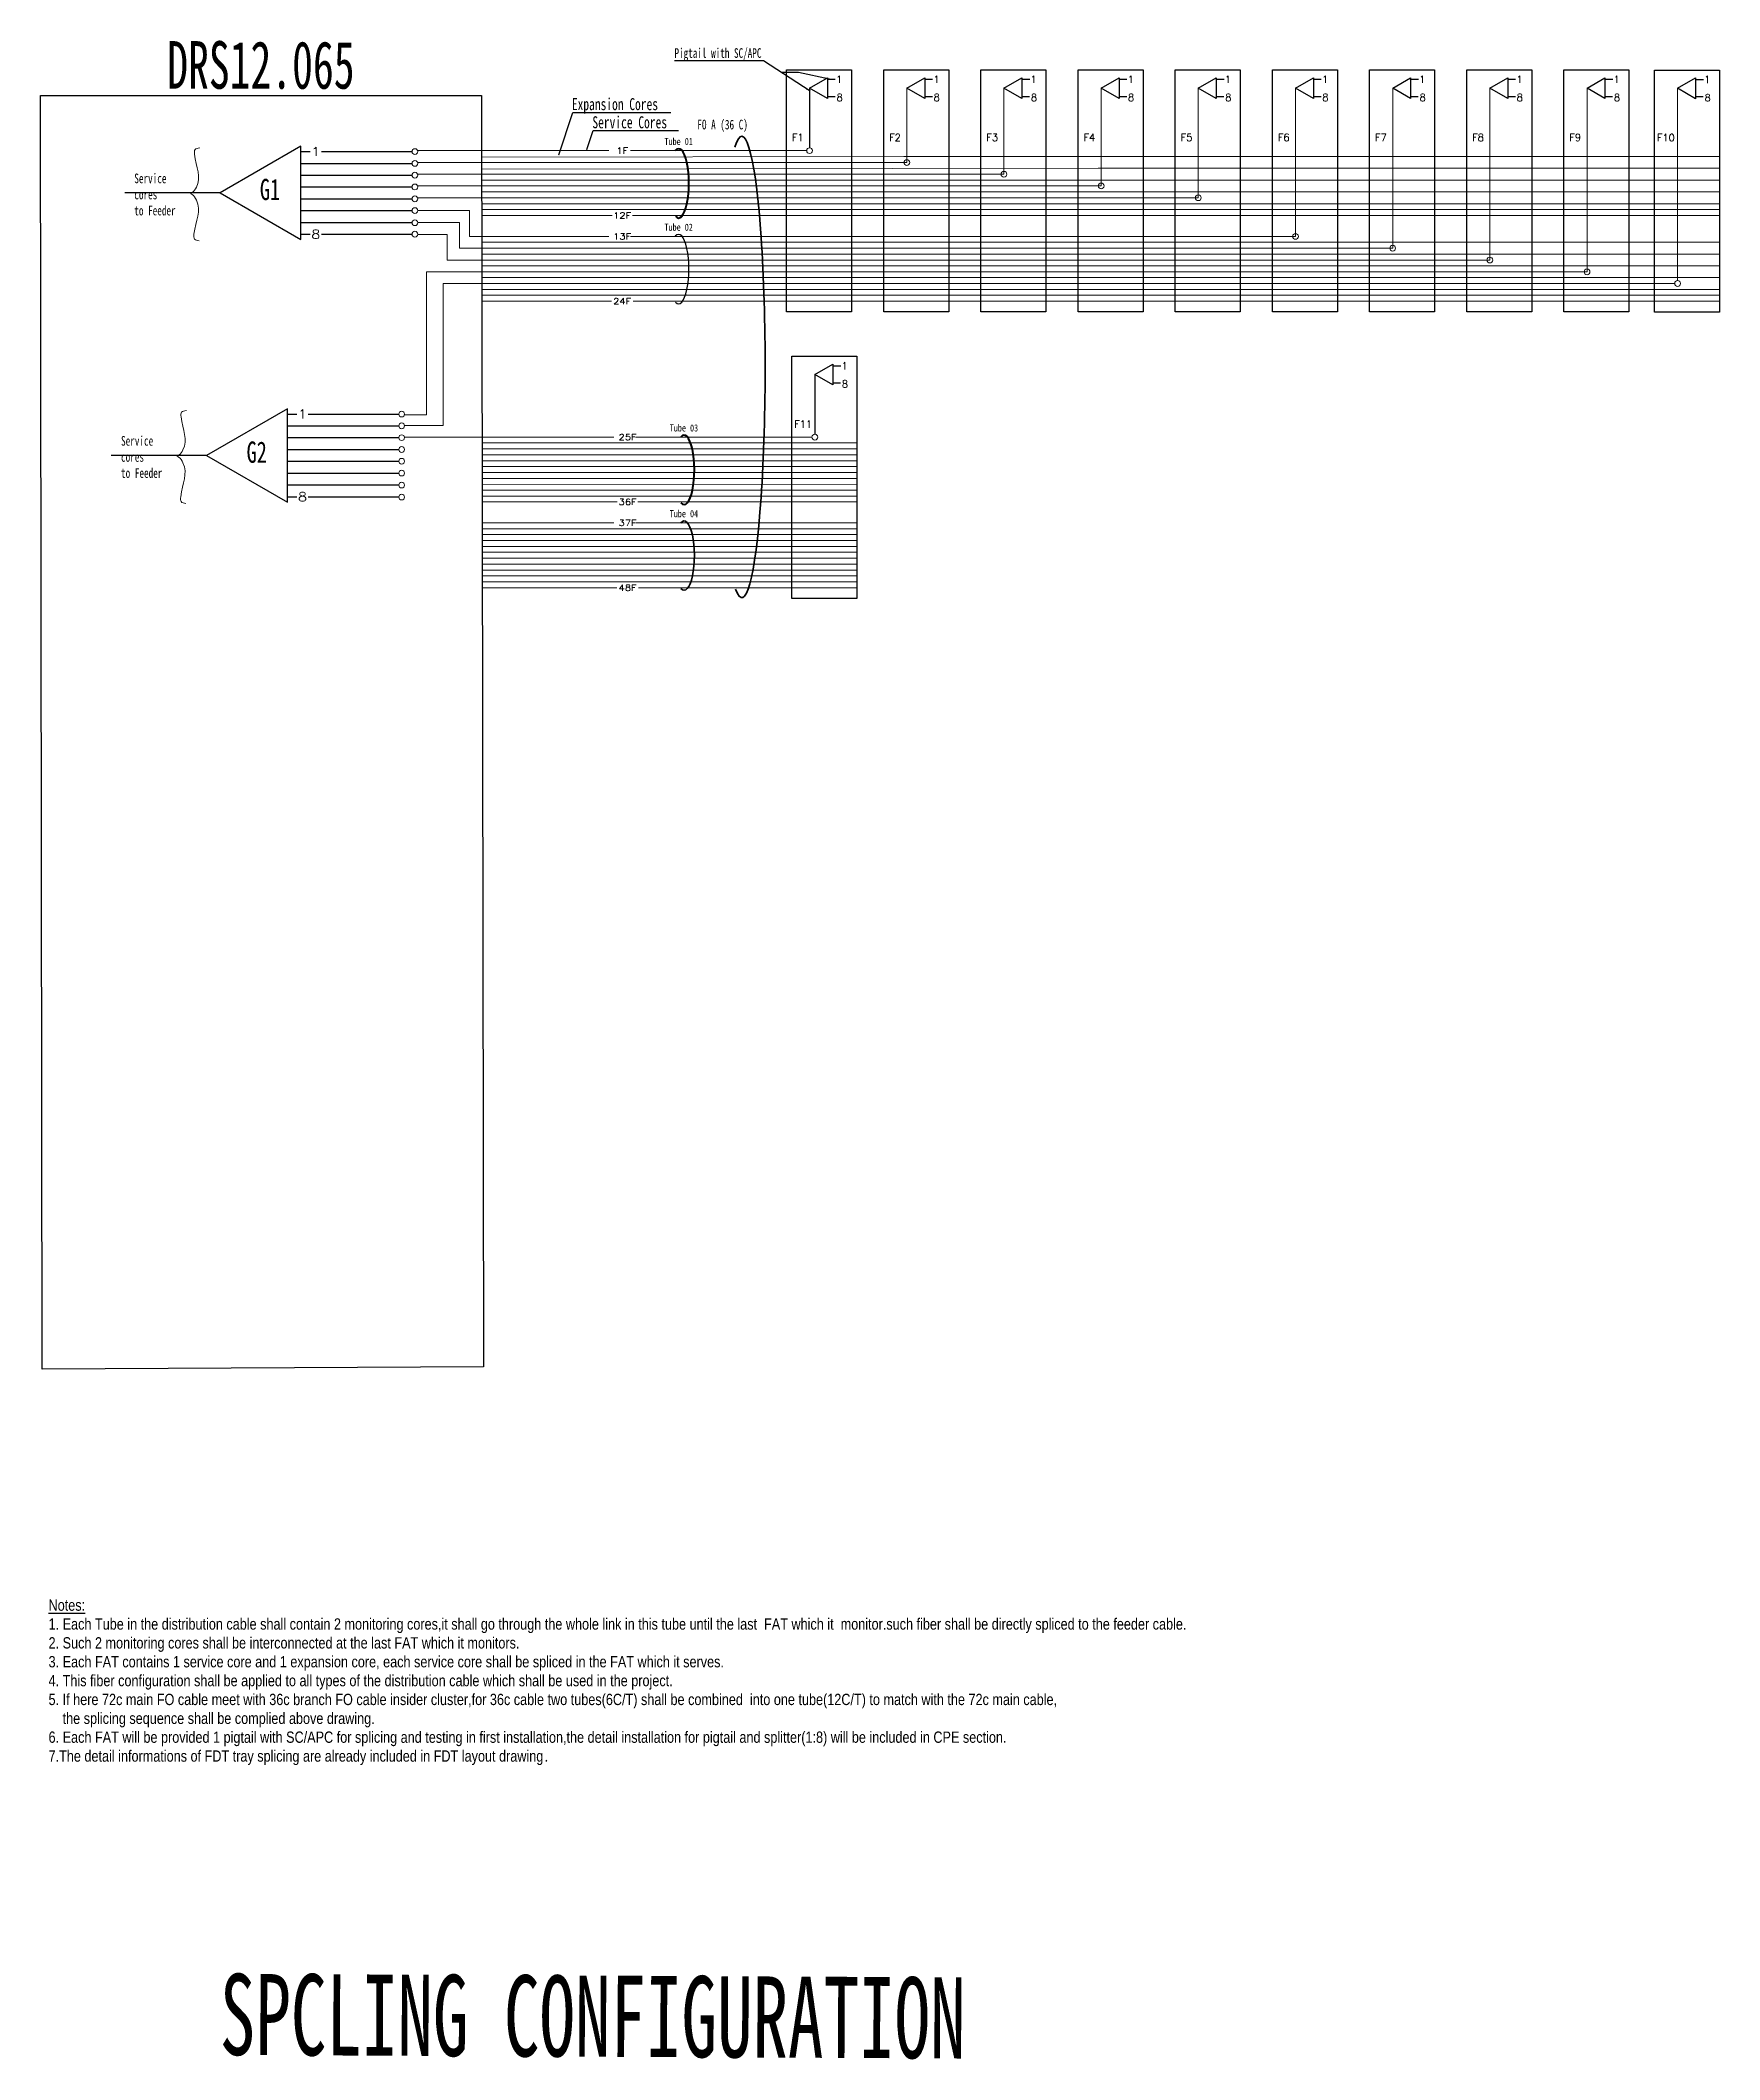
# Model space of a CAD drawing. Header units: inches. Extents: x 12170288 to 12174436, y -6358 to -3178.
# Drawn here: x 12170288 to 12171213, y -6358 to -5246 of the extents above; entities that cross this region are included whole.
import ezdxf
from ezdxf import colors
from ezdxf.entities.mleader import LeaderData, LeaderLine
from ezdxf.enums import TextEntityAlignment as Align
from ezdxf.math import Vec2, Vec3

# ---------------------------------------------------------------- set-up
doc = ezdxf.new("R2010")
doc.units = ezdxf.units.IN
doc.header["$MEASUREMENT"] = 0
doc.linetypes.add('PHANTOM2', pattern=[1.25, 0.625, -0.125, 0.125, -0.125, 0.125, -0.125])
for name, color, linetype, lineweight in [('Expansion Core', 8, 'Continuous', 5), ('Expansion Cores', 7, 'Continuous', 13), ('FAT AREA', 134, 'PHANTOM2', 40), ('FO 36 CORE.', 204, 'Continuous', 35), ('Service Core', 7, 'Continuous', 13), ('TITLE BLOCK', 7, 'Continuous', 18)]:
    doc.layers.add(name, color=color, linetype=linetype, lineweight=lineweight)
for name, color, linetype in [('FAT SP', 7, 'Continuous'), ('FDT SP', 7, 'Continuous'), ('lcp1_f1', 50, 'Continuous'), ('moniter core', 6, 'Continuous'), ('napf1-f15', 20, 'Continuous'), ('Regular LCP ID', 7, 'Continuous')]:
    doc.layers.add(name, color=color, linetype=linetype)
doc.styles.add('FS', font='SimSun.ttf', dxfattribs={"width": 0.7})
doc.styles.add('Mark', font='arial.ttf', dxfattribs={"width": 0.8, "height": 2.5})
doc.styles.add('ROMANS', font='romans.shx', dxfattribs={"width": 1.2})
doc.styles.get("Standard").update_dxf_attribs({"font": 'arial.ttf'})
doc.dimstyles.new('DIN', dxfattribs={"dimtxt": 2.5, "dimasz": 2.5, "dimexe": 1.25, "dimexo": 0.625, "dimtad": 1, "dimtih": 1, "dimdec": 4, "dimdsep": 46, "dimlunit": 6, "dimtxsty": 'Standard', "dimcen": 2.5, "dimadec": 0, "dimazin": 0, "dimtfac": 1, "dimtdec": 4, "dimtmove": 0, "dimatfit": 3, "dimfxl": 1, "dimtvp": 1, "dimtolj": 1, "dimtzin": 0, "dimarcsym": 0})
doc.dimstyles.new('ISO-25', dxfattribs={"dimtxt": 2.5, "dimasz": 2.5, "dimexe": 1.25, "dimexo": 0.625, "dimtad": 1, "dimtxsty": 'Standard', "dimcen": 2.5, "dimadec": 0, "dimazin": 0, "dimtfac": 1, "dimtmove": 0, "dimatfit": 3, "dimfxl": 1, "dimarcsym": 0})

msp = doc.modelspace()

# ---------------------------------------------------------------- texts
at = {"color": 1, "lineweight": 5, "style": 'FS', "width": 0.7}
msp.add_text('Pigtail with SC/APC', height=5.291, dxfattribs=at).set_placement((12170637.4, -5255.5))
at = {"color": 40, "ltscale": 10, "style": 'FS', "width": 0.7}
msp.add_text('Tube 02', height=3.91, dxfattribs=at).set_placement((12170639.7, -5350.7), align=Align.CENTER)
at = {"color": 27, "ltscale": 10, "style": 'FS', "width": 0.7}
msp.add_text('Tube 04', height=3.91, dxfattribs=at).set_placement((12170642.6, -5508.4), align=Align.CENTER)
at = {"layer": 'Expansion Cores', "color": 1, "lineweight": 5, "style": 'FS', "width": 0.7}
msp.add_text('Expansion Cores', height=6.64, dxfattribs=at).set_placement((12170580.9, -5284.3))
at = {"layer": 'FAT AREA', "color": 5, "linetype": 'ByBlock', "style": 'FS', "width": 0.7}
msp.add_text('Tube 01', height=3.91, dxfattribs=at).set_placement((12170639.7, -5303.5), align=Align.CENTER)
at = {"layer": 'FAT AREA', "color": 3, "linetype": 'ByBlock', "style": 'FS', "width": 0.7}
msp.add_text('Tube 03', height=3.91, dxfattribs=at).set_placement((12170642.6, -5461.2), align=Align.CENTER)
at = {"layer": 'FAT SP', "style": 'ROMANS'}
for s, p in [('1', (12170726.4, -5269.3)), ('1', (12170779.9, -5269.3)), ('1', (12170833.4, -5269.3)), ('1', (12170886.9, -5269.3)), ('1', (12170940.4, -5269.3)), ('1', (12170993.9, -5269.3)), ('1', (12171047.4, -5269.3)), ('1', (12171100.9, -5269.3)), ('1', (12171154.4, -5269.3)), ('1', (12171204.3, -5269.4)), ('8', (12170726.6, -5279.3)), ('8', (12170780.1, -5279.3)), ('8', (12170833.6, -5279.3)), ('8', (12170887.1, -5279.3)), ('8', (12170940.6, -5279.3)), ('8', (12170994.1, -5279.3)), ('8', (12171047.6, -5279.3)), ('8', (12171101.1, -5279.3)), ('8', (12171154.6, -5279.3)), ('8', (12171204.5, -5279.4)), ('1', (12170729.4, -5427)), ('8', (12170729.5, -5437))]:
    msp.add_text(s, height=3.98, dxfattribs=at).set_placement(p)
at = {"layer": 'FDT SP', "linetype": 'Continuous', "style": 'ROMANS', "width": 1.2}
for s, p in [('1', (12170439.9, -5307.1)), ('8', (12170439.9, -5352.6)), ('1', (12170432.6, -5451.6)), ('8', (12170432.6, -5497.1))]:
    msp.add_text(s, height=4.87, dxfattribs=at).set_placement(p, align=Align.MIDDLE)
at = {"layer": 'FDT SP', "color": 7, "linetype": 'Continuous', "style": 'FS', "width": 0.7}
for s, p in [('G1', (12170414.7, -5333.8)), ('G2', (12170407.4, -5478.4))]:
    msp.add_text(s, height=11.69, dxfattribs=at).set_placement(p, align=Align.CENTER)
at = {"layer": 'FO 36 CORE.', "linetype": 'Continuous', "style": 'FS', "width": 0.7}
msp.add_text('FO A (36 C)', height=5.312, dxfattribs=at).set_placement((12170663.9, -5294.9), align=Align.CENTER)
at = {"layer": 'moniter core', "color": 6, "lineweight": 5, "style": 'ROMANS', "width": 1.2}
for s, p in [('12F', (12170608.6, -5342.3)), ('24F', (12170608.6, -5389.5)), ('36F', (12170611.6, -5500)), ('48F', (12170611.6, -5547.2))]:
    msp.add_text(s, height=3.32, dxfattribs=at).set_placement(p, align=Align.MIDDLE)
at = {"layer": 'Regular LCP ID', "insert": (12170292.8, -6104.2), "char_height": 6.2295, "width": 774.983, "attachment_point": 1, "style": 'Mark'}
msp.add_mtext('{\\LNotes:}  \\P\\pxi-1,l1;1. Each Tube in the distribution cable shall contain 2 monitoring cores,it shall go through the whole link in this tube until the last  FAT which it  monitor.such fiber shall be directly spliced to the feeder cable. \\P2. Such 2 monitoring cores shall be interconnected at the last FAT which it monitors.  \\P3. Each FAT contains 1 service core and 1 expansion core, each service core shall be spliced in the FAT which it serves. \\P4. This fiber configuration shall be applied to all types of the distribution cable which shall be used in the project. \\P5. If here 72c main FO cable meet with 36c branch FO cable insider cluster,for 36c cable two tubes(6C/T) shall be combined  into one tube(12C/T) to match with the 72c main cable,\\P    the splicing sequence shall be complied above drawing.\\P6. Each FAT will be provided 1 pigtail with SC/APC for splicing and testing in first installation,the detail installation for pigtail and splitter(1:8) will be included in CPE section.\\P7.The detail informations of FDT tray splicing are already included in FDT layout drawing{\\fSimSun|b0|i0|c134|p2;.} ', dxfattribs=at)
at = {"layer": 'Service Core', "linetype": 'Continuous'}
for s, height, style, width, p in [('DRS12.065', 26.18, 'FS', 0.6435, (12170409.7, -5259.4)), ('1F', 3.32, 'ROMANS', 1.2, (12170608.6, -5306.6)), ('13F', 3.32, 'ROMANS', 1.2, (12170608.6, -5353.8)), ('25F', 3.32, 'ROMANS', 1.2, (12170611.6, -5464.3)), ('37F', 3.32, 'ROMANS', 1.2, (12170611.6, -5511.5))]:
    msp.add_text(s, height=height, dxfattribs=dict(at, style=style, width=width)).set_placement(p, align=Align.MIDDLE)
at = {"layer": 'Service Core', "color": 1, "style": 'FS', "width": 0.7}
msp.add_text('Service Cores', height=6.64, dxfattribs=at).set_placement((12170592.2, -5294.3))
at = {"layer": 'Service Core', "style": 'ROMANS'}
for s, p in [('F1', (12170705.3, -5301.3)), ('F2', (12170758.8, -5301.3)), ('F3', (12170812.3, -5301.3)), ('F4', (12170865.8, -5301.3)), ('F5', (12170919.3, -5301.3)), ('F6', (12170972.8, -5301.3)), ('F7', (12171026.3, -5301.3)), ('F8', (12171079.8, -5301.3)), ('F9', (12171133.3, -5301.3)), ('F10', (12171183.2, -5301.4)), ('F11', (12170708.2, -5459.1))]:
    msp.add_text(s, height=3.98, dxfattribs=at).set_placement(p, align=Align.CENTER)
at = {"layer": 'Service Core', "char_height": 5.312, "width": 47.159, "attachment_point": 1, "style": 'FS'}
for insert in [(12170340, -5319.2), (12170332.7, -5463.7)]:
    msp.add_mtext('{\\fSimSun|b0|i0|c134|p2;Service}\\P{\\fSimSun|b0|i0|c134|p2;cores\\Pto Feeder}', dxfattribs=dict(at, insert=insert))
at = {"layer": 'TITLE BLOCK', "color": 6, "linetype": 'Continuous', "style": 'FS', "width": 0.6435}
msp.add_text('SPCLING CONFIGURATION', height=44.664, rotation=359.7202, dxfattribs=at).set_placement((12170592.4, -6333.6), align=Align.MIDDLE)

# ---------------------------------------------------------------- linework, layer by layer
at = {"color": 40, "ltscale": 10}
msp.add_ellipse((12170639.7, -5371.8), major_axis=(0, 19.1), ratio=0.295907, start_param=2.820307, end_param=6.61807, dxfattribs=at)
at = {"color": 27, "lineweight": 35, "ltscale": 10}
msp.add_ellipse((12170642.7, -5529.5), major_axis=(0, 19.1), ratio=0.295907, start_param=2.820307, end_param=6.61807, dxfattribs=at)
at = {"color": 1, "lineweight": 5}
for points in [[(12170376, -5305), (12170375, -5305.2), (12170372.9, -5305.5), (12170373.6, -5315.4), (12170377.7, -5322), (12170372.7, -5329.2), (12170371.2, -5330), (12170370.9, -5330.2), (12170371.2, -5330.3), (12170372.7, -5331.1), (12170377.7, -5339.3), (12170373.3, -5345.3), (12170372.6, -5355.7), (12170374.7, -5356.1), (12170375.8, -5356.2)], [(12170368.7, -5449.6), (12170367.6, -5449.8), (12170365.5, -5450.1), (12170366.3, -5460), (12170370.3, -5466.5), (12170365.3, -5473.8), (12170363.8, -5474.6), (12170363.5, -5474.7), (12170363.8, -5474.9), (12170365.3, -5475.7), (12170370.3, -5483.8), (12170366, -5489.9), (12170365.3, -5500.3), (12170367.3, -5500.6), (12170368.4, -5500.8)]]:
    msp.add_open_spline(points, degree=3, knots=[0, 0, 0, 0, 2.157107, 4.219713, 20.733901, 23.794511, 24.620854, 24.620854, 24.620854, 25.447198, 28.507808, 45.021996, 47.084602, 49.241709, 49.241709, 49.241709, 49.241709], dxfattribs=at)
at = {"layer": 'Expansion Core'}
for points in [[(12170531.2, -5310.1), (12170763.7, -5309.8), (12171162.9, -5309.8)], [(12171162.9, -5309.8), (12171212.8, -5309.8)], [(12170531.2, -5316.8), (12170870.7, -5316.3)], [(12170531.3, -5322.8), (12170977.7, -5322.8)], [(12170870.7, -5316.3), (12171162.9, -5316.3)], [(12170977.7, -5322.8), (12171162.9, -5322.8)], [(12171162.9, -5316.3), (12171212.8, -5316.3)], [(12171162.9, -5322.8), (12171212.8, -5322.8)], [(12170531.3, -5329.3), (12171086.3, -5329.3)], [(12170531.3, -5335.8), (12171162.9, -5335.8)], [(12171086.3, -5329.3), (12171162.9, -5329.3)], [(12171162.9, -5329.3), (12171212.8, -5329.3)], [(12171162.9, -5335.8), (12171212.8, -5335.8)], [(12170531.3, -5357), (12171162.9, -5357)], [(12171162.9, -5357), (12171212.8, -5357)], [(12170531.3, -5363.5), (12171162.9, -5363.5)], [(12171162.9, -5363.5), (12171212.8, -5363.5)], [(12170531.3, -5370), (12171162.9, -5370)], [(12170531.3, -5376.5), (12171162.9, -5376.5)], [(12171162.9, -5370), (12171212.8, -5370)], [(12171162.9, -5376.5), (12171212.8, -5376.5)], [(12170531.3, -5383), (12171162.9, -5383)], [(12171162.9, -5383), (12171212.8, -5383)], [(12170531.5, -5467.5), (12170737.8, -5467.5)], [(12170531.5, -5474), (12170737.8, -5474)], [(12170531.5, -5480.5), (12170737.8, -5480.5)], [(12170531.5, -5487), (12170737.8, -5487)], [(12170531.5, -5493.5), (12170737.8, -5493.5)], [(12170616, -5511.5), (12170737.8, -5511.5)], [(12170531.5, -5514.7), (12170737.8, -5514.7)], [(12170531.5, -5518), (12170737.8, -5518)], [(12170531.5, -5521.2), (12170737.8, -5521.2)], [(12170531.5, -5524.5), (12170737.8, -5524.5)], [(12170531.5, -5527.7), (12170737.8, -5527.7)], [(12170531.6, -5531), (12170737.8, -5531)], [(12170531.6, -5534.2), (12170737.8, -5534.2)], [(12170531.6, -5537.5), (12170737.8, -5537.5)], [(12170531.6, -5540.7), (12170737.8, -5540.7)]]:
    msp.add_lwpolyline(points, dxfattribs=at)
at = {"layer": 'Expansion Core', "linetype": 'Continuous'}
for points in [[(12170531.5, -5470.8), (12170737.8, -5470.8)], [(12170531.5, -5477.3), (12170737.8, -5477.3)], [(12170531.5, -5483.8), (12170737.8, -5483.8)]]:
    msp.add_lwpolyline(points, dxfattribs=at)
at = {"layer": 'Expansion Cores'}
for points in [[(12170531.3, -5360.3), (12171032.8, -5360.3), (12171032.8, -5272.2)], [(12170613.1, -5353.8), (12170979.3, -5353.8), (12170979.3, -5272.2)], [(12171189.7, -5272.2), (12171189.7, -5378.1)], [(12170496, -5306.6), (12170601.2, -5306.6)], [(12170493, -5346.1), (12170493, -5346.1)], [(12170531.3, -5353.8), (12170524.6, -5353.8), (12170524.6, -5339.6), (12170496.1, -5339.6)], [(12170531.3, -5360.3), (12170519, -5360.3), (12170519, -5346.1), (12170496.1, -5346.1)], [(12170531.3, -5366.8), (12170512.3, -5366.8), (12170512.3, -5352.7), (12170496.1, -5352.7)], [(12170531.3, -5353.8), (12170601.2, -5353.8)], [(12170531.3, -5373.3), (12170500.8, -5373.3), (12170500.8, -5452), (12170488.7, -5452)], [(12170531.3, -5379.8), (12170510, -5379.8), (12170510, -5457.9), (12170488.8, -5457.9)]]:
    msp.add_lwpolyline(points, dxfattribs=at)
at = {"layer": 'Expansion Cores', "linetype": 'Continuous'}
for points in [[(12170531.3, -5373.3), (12171139.8, -5373.3), (12171139.8, -5272.2)], [(12170531.3, -5379.8), (12171162.9, -5379.8), (12171188.1, -5379.8)], [(12170488.7, -5464.3), (12170604.1, -5464.3)]]:
    msp.add_lwpolyline(points, dxfattribs=at)
at = {"layer": 'Expansion Cores', "linetype": 'ByBlock', "lineweight": 25}
msp.add_lwpolyline([(12170493, -5352.6), (12170493, -5352.6)], dxfattribs=at)
at = {"layer": 'Expansion Cores', "color": 251, "linetype": 'Continuous', "true_color": 0x636466}
msp.add_lwpolyline([(12170531.5, -5490.5), (12170737.8, -5490.4)], dxfattribs=at)
at = {"layer": 'FAT AREA', "color": 5, "linetype": 'ByBlock'}
msp.add_ellipse((12170639.7, -5324.6), major_axis=(0, 19.1), ratio=0.295907, start_param=2.820307, end_param=6.61807, dxfattribs=at)
at = {"layer": 'FAT AREA', "color": 3, "linetype": 'ByBlock'}
msp.add_ellipse((12170642.7, -5482.3), major_axis=(0, 19.1), ratio=0.295907, start_param=2.820307, end_param=6.61807, dxfattribs=at)
at = {"layer": 'FAT SP'}
for p, q in [((12170725.9, -5267.5), (12170721.7, -5267.5)), ((12170779.5, -5267.5), (12170775.2, -5267.5)), ((12170833, -5267.5), (12170828.7, -5267.5)), ((12170886.5, -5267.5), (12170882.2, -5267.5)), ((12170940, -5267.5), (12170935.7, -5267.5)), ((12170993.5, -5267.5), (12170989.2, -5267.5)), ((12171047, -5267.5), (12171042.7, -5267.5)), ((12171100.5, -5267.5), (12171096.2, -5267.5)), ((12171154, -5267.5), (12171149.7, -5267.5)), ((12171203.9, -5267.6), (12171199.6, -5267.6)), ((12170711.8, -5272.2), (12170711.8, -5305)), ((12170725.9, -5276.9), (12170721.7, -5276.9)), ((12170779.4, -5276.9), (12170775.2, -5276.9)), ((12170832.9, -5276.9), (12170828.7, -5276.9)), ((12170886.4, -5276.9), (12170882.2, -5276.9)), ((12170939.9, -5276.9), (12170935.7, -5276.9)), ((12170993.4, -5276.9), (12170989.2, -5276.9)), ((12171046.9, -5276.9), (12171042.7, -5276.9)), ((12171100.4, -5276.9), (12171096.2, -5276.9)), ((12171153.9, -5276.9), (12171149.7, -5276.9)), ((12171203.8, -5276.9), (12171199.6, -5276.9)), ((12170714.7, -5429.9), (12170714.7, -5462.7)), ((12170728.9, -5425.2), (12170724.6, -5425.2)), ((12170728.8, -5434.6), (12170724.6, -5434.6))]:
    msp.add_line(p, q, dxfattribs=at)
at = {"layer": 'FAT SP', "color": 1}
for points in [[(12170711.8, -5272.2), (12170721.7, -5266.5), (12170721.7, -5277.9)], [(12170765.3, -5272.2), (12170775.2, -5266.5), (12170775.2, -5277.9)], [(12170818.8, -5272.2), (12170828.7, -5266.5), (12170828.7, -5277.9)], [(12170872.3, -5272.2), (12170882.2, -5266.5), (12170882.2, -5277.9)], [(12170925.8, -5272.2), (12170935.7, -5266.5), (12170935.7, -5277.9)], [(12170979.3, -5272.2), (12170989.2, -5266.5), (12170989.2, -5277.9)], [(12171032.8, -5272.2), (12171042.7, -5266.5), (12171042.7, -5277.9)], [(12171086.3, -5272.2), (12171096.2, -5266.5), (12171096.2, -5277.9)], [(12171139.8, -5272.2), (12171149.7, -5266.5), (12171149.7, -5277.9)], [(12171189.7, -5272.2), (12171199.6, -5266.5), (12171199.6, -5278)], [(12170714.7, -5429.9), (12170724.6, -5424.2), (12170724.6, -5435.6)]]:
    msp.add_lwpolyline(points, close=True, dxfattribs=at)
at = {"layer": 'FDT SP'}
for p, q in [((12170387.2, -5329.8), (12170334.7, -5329.8)), ((12170379.8, -5474.4), (12170327.3, -5474.4))]:
    msp.add_line(p, q, dxfattribs=at)
at = {"layer": 'FDT SP', "color": 7, "linetype": 'Continuous'}
for points in [[(12170387.2, -5329.8), (12170431.6, -5355.5), (12170431.6, -5304.1)], [(12170379.8, -5474.4), (12170424.3, -5500.1), (12170424.3, -5448.7)]]:
    msp.add_lwpolyline(points, close=True, dxfattribs=at)
at = {"layer": 'FDT SP'}
for points in [[(12170431.6, -5307.1), (12170436.8, -5307.1)], [(12170431.6, -5313.6), (12170493, -5313.6)], [(12170443.1, -5307.1), (12170493, -5307.1)], [(12170431.6, -5320.1), (12170493, -5320.1)], [(12170431.6, -5326.6), (12170493, -5326.6)], [(12170431.6, -5333.1), (12170493, -5333.1)], [(12170431.6, -5339.6), (12170493, -5339.6)], [(12170431.6, -5346.1), (12170493, -5346.1)], [(12170431.6, -5352.6), (12170436.8, -5352.6)], [(12170443.1, -5352.6), (12170493, -5352.6)], [(12170424.3, -5451.6), (12170429.4, -5451.6)], [(12170435.7, -5451.6), (12170485.6, -5451.6)], [(12170424.3, -5458.1), (12170485.6, -5458.1)], [(12170424.3, -5464.6), (12170485.6, -5464.6)], [(12170424.3, -5471.1), (12170485.6, -5471.1)], [(12170424.3, -5477.6), (12170485.6, -5477.6)], [(12170424.3, -5484.1), (12170485.6, -5484.1)], [(12170424.3, -5490.6), (12170485.6, -5490.6)], [(12170424.3, -5497.1), (12170429.4, -5497.1)], [(12170435.7, -5497.1), (12170485.6, -5497.1)]]:
    msp.add_lwpolyline(points, dxfattribs=at)
at = {"layer": 'FO 36 CORE.', "linetype": 'Continuous'}
msp.add_ellipse((12170674.5, -5425.7), major_axis=(0, 127), ratio=0.100922, start_param=2.86966, end_param=6.593344, dxfattribs=at)
at = {"layer": 'lcp1_f1', "color": 3, "ltscale": 8}
for points in [[(12170699.1, -5262.1), (12170734.9, -5262.1), (12170734.9, -5395.4), (12170699.1, -5395.4)], [(12170752.6, -5262.1), (12170788.4, -5262.1), (12170788.4, -5395.4), (12170752.6, -5395.4)], [(12170806.1, -5262.1), (12170841.9, -5262.1), (12170841.9, -5395.4), (12170806.1, -5395.4)], [(12170859.6, -5262.1), (12170895.4, -5262.1), (12170895.4, -5395.4), (12170859.6, -5395.4)], [(12170913.1, -5262.1), (12170948.9, -5262.1), (12170948.9, -5395.4), (12170913.1, -5395.4)], [(12170966.6, -5262.1), (12171002.4, -5262.1), (12171002.4, -5395.4), (12170966.6, -5395.4)], [(12171020.1, -5262.1), (12171055.9, -5262.1), (12171055.9, -5395.4), (12171020.1, -5395.4)], [(12171073.6, -5262.1), (12171109.4, -5262.1), (12171109.4, -5395.4), (12171073.6, -5395.4)], [(12171127.1, -5262.1), (12171162.9, -5262.1), (12171162.9, -5395.4), (12171127.1, -5395.4)], [(12171177, -5262.2), (12171212.8, -5262.2), (12171212.8, -5395.5), (12171177, -5395.5)], [(12170288.3, -5276.3), (12170531.2, -5276.3), (12170532.2, -5976.2), (12170289.3, -5977.4)], [(12170702, -5419.8), (12170737.8, -5419.8), (12170737.8, -5553.2), (12170702, -5553.2)]]:
    msp.add_lwpolyline(points, close=True, dxfattribs=at)
at = {"layer": 'moniter core', "color": 6, "lineweight": 5}
for points in [[(12170531.3, -5339), (12171162.9, -5339)], [(12170531.3, -5342.3), (12170603, -5342.3)], [(12170614.3, -5342.3), (12171162.9, -5342.3)], [(12171162.9, -5339), (12171212.8, -5339)], [(12171162.9, -5342.3), (12171212.8, -5342.3)], [(12170531.3, -5386.2), (12171162.9, -5386.2)], [(12170531.4, -5389.5), (12170602.7, -5389.5)], [(12170614.6, -5389.5), (12171162.9, -5389.5)], [(12171162.9, -5386.2), (12171212.8, -5386.2)], [(12171162.9, -5389.5), (12171212.8, -5389.5)], [(12170531.5, -5496.8), (12170737.8, -5496.8)], [(12170531.5, -5500), (12170605.9, -5500)], [(12170617.2, -5500), (12170737.8, -5500)], [(12170531.6, -5544), (12170737.8, -5544)], [(12170531.6, -5547.2), (12170605.6, -5547.2)], [(12170617.5, -5547.2), (12170737.8, -5547.2)]]:
    msp.add_lwpolyline(points, dxfattribs=at)
at = {"layer": 'napf1-f15', "lineweight": 9}
for centre in [(12170711.8, -5306.6), (12170765.3, -5313.1), (12170818.8, -5319.6), (12170872.3, -5326), (12170925.8, -5332.5), (12170979.3, -5353.8), (12171032.8, -5360.3), (12171086.3, -5366.8), (12171139.8, -5373.3), (12171189.7, -5379.7), (12170714.7, -5464.3)]:
    msp.add_circle(centre, 1.59, dxfattribs=at)
at = {"layer": 'Service Core'}
for points in [[(12170496, -5332.5), (12170925.8, -5332.5), (12170925.8, -5272.2)], [(12170496, -5326), (12170872.3, -5326), (12170872.3, -5272.2)], [(12170496, -5319.6), (12170818.8, -5319.6), (12170818.8, -5272.2)], [(12170496, -5313.1), (12170765.3, -5313.1), (12170765.3, -5272.2)], [(12170531.3, -5366.8), (12171086.3, -5366.8), (12171086.3, -5272.2)], [(12170613.1, -5306.6), (12170710.2, -5306.6)], [(12170616, -5464.3), (12170713.1, -5464.3)]]:
    msp.add_lwpolyline(points, dxfattribs=at)
at = {"layer": 'Service Core', "lineweight": 0}
for points in [[(12170485.6, -5490.6), (12170485.6, -5490.6)], [(12170485.6, -5497.1), (12170485.6, -5497.1)]]:
    msp.add_lwpolyline(points, dxfattribs=at)
at = {"layer": 'Service Core', "color": 8}
msp.add_lwpolyline([(12170531.5, -5511.5), (12170604.1, -5511.5)], dxfattribs=at)
at = {"layer": 'Service Core'}
for centre in [(12170494.5, -5307.1), (12170494.5, -5313.6), (12170494.5, -5320.1), (12170494.5, -5326.6), (12170494.5, -5333.1), (12170494.5, -5339.6), (12170494.5, -5346.3), (12170494.5, -5352.6), (12170487.2, -5451.6), (12170487.2, -5458.1), (12170487.2, -5464.6), (12170487.2, -5471.1), (12170487.2, -5477.6), (12170487.2, -5484.1), (12170487.2, -5490.7), (12170487.2, -5497.3)]:
    msp.add_circle(centre, 1.59, dxfattribs=at)

msp.set_redraw_order([(e.dxf.handle, doc.entitydb.next_handle()) for e in msp.query("TEXT MTEXT ATTDEF DIMENSION ARC_DIMENSION")])  # texts and dimensions are drawn at this point

# ---------------------------------------------------------------- leaders
at = {"color": 5, "linetype": 'ByBlock'}
for points, dimstyle in [([(12170712.1, -5273.9), (12170686.4, -5257.1), (12170637.5, -5257.1)], 'ISO-25'), ([(12170722.7, -5267.2), (12170705.7, -5263.5), (12170696.2, -5263.5)], 'DIN')]:
    msp.add_leader(points, dimstyle=dimstyle, override={"dimgap": 0.625, "dimtad": 0}, dxfattribs=at)
at = {"layer": 'Expansion Cores', "color": 1, "lineweight": 5}
ml = msp.add_multileader_mtext('Standard', dxfattribs=at)
ml.set_content('', color=1)
ml.set_leader_properties()
ml.build(insert=Vec2(0, 0))
ml.multileader.update_dxf_attribs({"text_right_attachment_type": 6, "dogleg_length": 0.36, "arrow_head_size": 0.594})
ctx = ml.context
ctx.base_point, ctx.char_height, ctx.arrow_head_size, ctx.landing_gap_size, ctx.plane_origin = Vec3(12170635.4, -5285.5), 0.594, 0.594, 0.297, Vec3(12170565.1, -5493.3)
ctx.right_attachment = 6
notes = []
notes.append((ctx, [(0, (1, 1, 0), (12170581.4, -5285.5), (1, 0), 54, [(0, [(12170573.6, -5309.5)], 0, [])])]))
ctx.mtext.insert, ctx.mtext.flow_direction = Vec3(12170635.7, -5285.2), 5
at = {"layer": 'Service Core', "color": 1}
ml = msp.add_multileader_mtext('Standard', dxfattribs=at)
ml.set_content('', color=1)
ml.set_leader_properties()
ml.build(insert=Vec2(0, 0))
ml.multileader.update_dxf_attribs({"text_right_attachment_type": 6, "dogleg_length": 0.36, "arrow_head_size": 0.594})
ctx = ml.context
ctx.base_point, ctx.char_height, ctx.arrow_head_size, ctx.landing_gap_size, ctx.plane_origin = Vec3(12170639.7, -5295.5), 0.594, 0.594, 0.297, Vec3(12170576.4, -5503.3)
ctx.right_attachment = 6
notes.append((ctx, [(0, (1, 1, 0), (12170592.7, -5295.5), (1, 0), 47, [(0, [(12170589, -5306.6)], 0, [])])]))
ctx.mtext.insert, ctx.mtext.flow_direction = Vec3(12170640, -5295.2), 5
for ctx, leaders in notes:
    for number, flags, end, landing, length, lines in leaders:
        leader = LeaderData()
        leader.index, (leader.has_last_leader_line, leader.has_dogleg_vector, leader.attachment_direction) = number, flags
        leader.last_leader_point, leader.dogleg_vector, leader.dogleg_length = Vec3(end), Vec3(landing), length
        for number, points, colour, breaks in lines:
            line = LeaderLine()
            line.index, line.vertices, line.color, line.breaks = number, Vec3.list(points), colors.encode_raw_color(colour), breaks
            leader.lines.append(line)
        ctx.leaders.append(leader)

doc.saveas('drawing.dxf')
